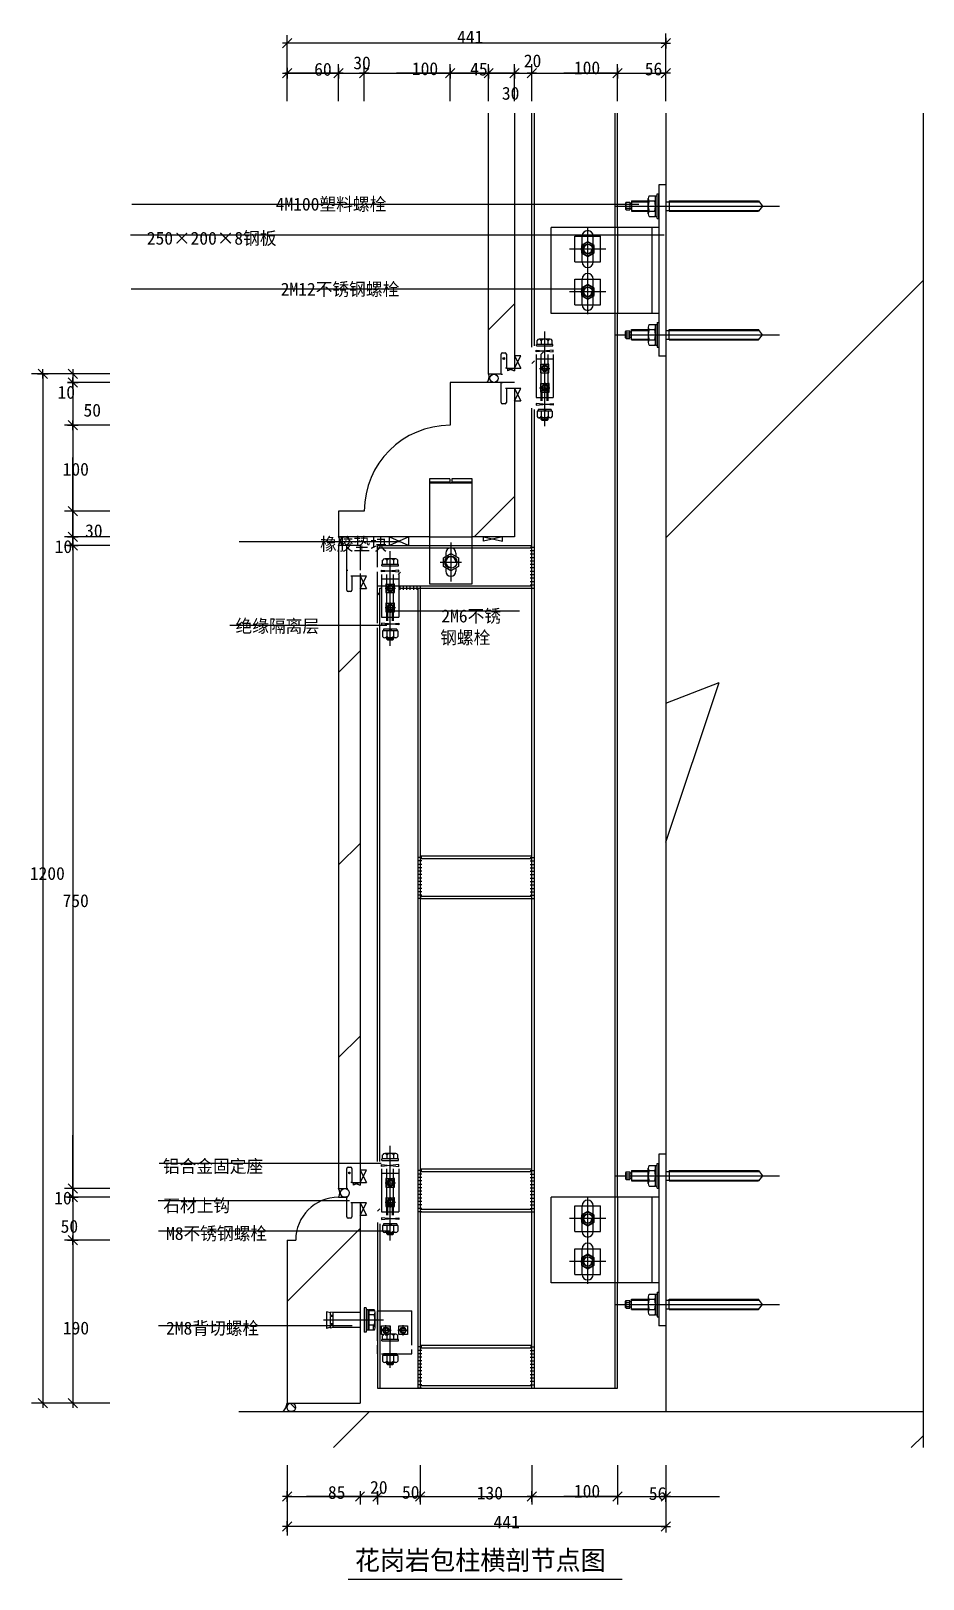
# Model space of a CAD drawing. Header units: metres. Extents: x 4268 to 4393, y 2756 to 2973.
import ezdxf

# ---------------------------------------------------------------- set-up
doc = ezdxf.new("R2010")
doc.units = ezdxf.units.M
for name, color, linetype in [('ASHADE', 1, 'Continuous'), ('PUB_TEXT', 7, 'Continuous'), ('图层1', 252, 'Continuous'), ('外形', 3, 'Continuous'), ('文字标注1', 4, 'Continuous'), ('轴线', 6, 'Continuous')]:
    doc.layers.add(name, color=color, linetype=linetype)

msp = doc.modelspace()

# ---------------------------------------------------------------- texts
at = {"char_height": 1.8, "attachment_point": 1}
for s, insert in [('441', (4327.75, 2973.1)), ('30', (4313.23, 2969.49)), ('\\A1;20', (4337.09, 2969.77)), ('60', (4307.76, 2968.59)), ('\\A1;100', (4321.43, 2968.67)), ('45', (4329.58, 2968.62)), ('\\A1;100', (4344.1, 2968.8)), ('\\A1;56', (4354.01, 2968.64)), ('30', (4334.02, 2965.23)), ('10', (4271.85, 2923.4)), ('\\A1;50', (4275.48, 2920.89)), ('\\A1;100', (4272.56, 2912.63)), ('30', (4275.7, 2904.03)), ('10', (4271.45, 2901.81)), ('1200', (4267.97, 2856.08)), ('750', (4272.55, 2852.27)), ('10', (4271.38, 2810.67)), ('\\A1;50', (4272.28, 2806.71)), ('190', (4272.59, 2792.48)), ('\\A1;20', (4315.58, 2770.19)), ('\\A1;85', (4309.68, 2769.48)), ('\\A1;50', (4320.04, 2769.5)), ('\\A1;130', (4330.51, 2769.4)), ('\\A1;100', (4344.1, 2769.66)), ('\\A1;56', (4354.58, 2769.33)), ('441', (4332.86, 2765.34))]:
    msp.add_mtext(s, dxfattribs=dict(at, insert=insert))
at = {"layer": 'ASHADE', "char_height": 1.8, "attachment_point": 1}
for s, insert in [('4M100塑料螺栓', (4302.37, 2949.72)), ('250×200×8钢板', (4284.34, 2944.95)), ('2M12不锈钢螺栓', (4303.07, 2937.82)), ('橡胶垫块', (4308.58, 2902.16)), ('2M6不锈', (4325.55, 2892.1)), ('绝缘隔离层', (4296.75, 2890.69)), ('钢螺栓', (4325.39, 2889.07)), ('铝合金固定座', (4286.59, 2815.11)), ('石材上钩', (4286.64, 2809.62)), ('M8不锈钢螺栓', (4287.03, 2805.71)), ('2M8背切螺栓', (4287.03, 2792.46))]:
    msp.add_mtext(s, dxfattribs=dict(at, insert=insert))
at = {"layer": 'PUB_TEXT'}
msp.add_text('花岗岩包柱横剖节点图', height=2.7, dxfattribs=at).set_placement((4313.45, 2757.74))

# ---------------------------------------------------------------- blocks, each defined once
blk = doc.blocks.new('_ArchTick')
for p, q in [((-0.51, 0), (0.51, 0)), ((0, 0.57), (0, -0.57))]:
    blk.add_line(p, q)
at = {"color": 0, "linetype": 'ByBlock'}
blk.add_lwpolyline([(-0.5, -0.5), (0.5, 0.5)], dxfattribs=at)

# ---------------------------------------------------------------- hatches: boundary and pattern name
at = {"layer": 'ASHADE'}
h = msp.add_hatch(dxfattribs=at)
h.set_pattern_fill('SOLID')
h.paths.add_polyline_path([(4334.17, 2927.22, 1), (4334.41, 2927.22, 1)])
h = msp.add_hatch(dxfattribs=at)
h.set_pattern_fill('SOLID')
h.paths.add_polyline_path([(4312.56, 2813.28, 1), (4312.8, 2813.28, 1)])
at = {"layer": '图层1'}
h = msp.add_hatch(dxfattribs=at)
h.set_pattern_fill('ANSI33', scale=6)
h.paths.add_polyline_path([(4335.79, 2961.55), (4332.17, 2961.55), (4332.17, 2925.02), (4333.93, 2925.02), (4333.93, 2927.84, -0.41), (4334.11, 2928.02), (4334.47, 2928.02, -0.41), (4334.65, 2927.84), (4334.65, 2925.86), (4335.79, 2925.86)])
h = msp.add_hatch(dxfattribs=at)
h.set_pattern_fill('ANSI31', scale=36)
h.paths.add_polyline_path([(4356.95, 2813.48), (4357.43, 2813.48), (4357.43, 2813.6), (4369.91, 2813.6), (4370.51, 2812.88), (4369.91, 2812.16), (4357.43, 2812.16), (4357.43, 2812.28), (4356.95, 2812.28), (4356.95, 2795.48), (4357.43, 2795.48), (4357.43, 2795.6), (4369.91, 2795.6), (4370.51, 2794.88), (4369.91, 2794.16), (4357.43, 2794.16), (4357.43, 2794.28), (4356.95, 2794.28), (4356.95, 2779.88), (4392.95, 2779.88), (4392.95, 2961.55), (4356.95, 2961.55), (4356.95, 2949.14), (4357.43, 2949.14), (4357.43, 2949.26), (4369.91, 2949.26), (4370.51, 2948.54), (4369.91, 2947.82), (4357.43, 2947.82), (4357.43, 2947.94), (4356.95, 2947.94), (4356.95, 2931.14), (4357.43, 2931.14), (4357.43, 2931.26), (4369.91, 2931.26), (4370.51, 2930.54), (4369.91, 2929.82), (4357.43, 2929.82), (4357.43, 2929.94), (4356.95, 2929.94)])
h = msp.add_hatch(dxfattribs=at)
h.set_pattern_fill('AR-CONC', scale=1.8)
h.paths.add_polyline_path([(4392.95, 2961.55), (4356.95, 2961.55), (4356.95, 2949.14), (4357.43, 2949.14), (4357.43, 2949.26), (4369.91, 2949.26), (4370.51, 2948.54), (4369.91, 2947.82), (4357.43, 2947.82), (4357.43, 2947.94), (4356.95, 2947.94), (4356.95, 2931.14), (4357.43, 2931.14), (4357.43, 2931.26), (4369.91, 2931.26), (4370.51, 2930.54), (4369.91, 2929.82), (4357.43, 2929.82), (4357.43, 2929.94), (4356.95, 2929.94), (4356.95, 2813.48), (4357.43, 2813.48), (4357.43, 2813.6), (4369.91, 2813.6), (4370.51, 2812.88), (4369.91, 2812.16), (4357.43, 2812.16), (4357.43, 2812.28), (4356.95, 2812.28), (4356.95, 2795.48), (4357.43, 2795.48), (4357.43, 2795.6), (4369.91, 2795.6), (4370.51, 2794.88), (4369.91, 2794.16), (4357.43, 2794.16), (4357.43, 2794.28), (4356.95, 2794.28), (4356.95, 2779.88), (4392.95, 2779.88)])
h = msp.add_hatch(dxfattribs=at)
h.set_pattern_fill('AR-SAND', scale=0.12)
h.paths.add_polyline_path([(4334.11, 2928.02, 0.41), (4333.93, 2927.84), (4333.93, 2925.86), (4334.03, 2925.86), (4334.03, 2927.26, -0.6), (4334.18, 2927.54), (4334.36, 2927.54, -0.6), (4334.51, 2927.26), (4334.51, 2925.86), (4334.65, 2925.86), (4334.65, 2927.84, 0.41), (4334.47, 2928.02)])
h = msp.add_hatch(dxfattribs=at)
h.set_pattern_fill('ANSI31', scale=2.4)
h.paths.add_polyline_path([(4341.21, 2927.78, -0.41), (4341.45, 2927.54), (4341.45, 2926.94), (4341.81, 2926.94), (4341.81, 2927.54, 0.41), (4341.21, 2928.14), (4340.01, 2928.14), (4340.01, 2927.78)])
h.paths.add_polyline_path([(4338.81, 2928.14, 0.41), (4338.21, 2927.54), (4338.21, 2921.54, 0.41), (4338.81, 2920.94), (4340.01, 2920.94), (4340.01, 2921.3), (4338.81, 2921.3, -0.41), (4338.57, 2921.54), (4338.57, 2927.54, -0.41), (4338.81, 2927.78), (4340.01, 2927.78), (4340.01, 2928.14)])
h.paths.add_polyline_path([(4341.21, 2920.94, 0.41), (4341.81, 2921.54), (4341.81, 2922.14), (4341.45, 2922.14), (4341.45, 2921.54, -0.41), (4341.21, 2921.3), (4340.01, 2921.3), (4340.01, 2920.94)])
h = msp.add_hatch(dxfattribs=at)
h.set_pattern_fill('AR-SAND', scale=0.12)
h.paths.add_polyline_path([(4331.87, 2923.88), (4332.92, 2923.88, -0.41), (4332.35, 2924.45, -0.41), (4332.92, 2925.02), (4332.17, 2925.02, -0.33)])
h = msp.add_hatch(dxfattribs=at)
h.set_pattern_fill('ANSI37', scale=3)
h.paths.add_polyline_path([(4332.35, 2924.45, 1), (4333.49, 2924.45, 1)])
h = msp.add_hatch(dxfattribs=at)
h.set_pattern_fill('ANSI33', scale=6)
h.paths.add_polyline_path([(4326.77, 2917.88, 0.41), (4314.77, 2905.88), (4311.17, 2905.88), (4311.17, 2902.28), (4323.88, 2902.28), (4323.88, 2910.38), (4326.76, 2910.38), (4326.76, 2909.9, 1), (4327, 2909.9), (4327, 2910.38), (4329.88, 2910.38), (4329.88, 2902.28), (4335.79, 2902.28), (4335.79, 2923.04), (4334.65, 2923.04), (4334.65, 2921.06, -0.41), (4334.47, 2920.88), (4334.11, 2920.88, -0.41), (4333.93, 2921.06), (4333.93, 2923.88), (4326.77, 2923.88)])
h = msp.add_hatch(dxfattribs=at)
h.set_pattern_fill('AR-SAND', scale=0.12)
h.paths.add_polyline_path([(4334.03, 2923.82, -0.41), (4334.09, 2923.88), (4333.93, 2923.88), (4333.93, 2921.06, 0.41), (4334.11, 2920.88), (4334.47, 2920.88, 0.41), (4334.65, 2921.06), (4334.65, 2923.04), (4334.51, 2923.04), (4334.51, 2921.64, -0.6), (4334.36, 2921.36), (4334.18, 2921.36, -0.6), (4334.03, 2921.64)])
h = msp.add_hatch(dxfattribs=at)
h.set_pattern_fill('ANSI31', scale=3.6)
h.paths.add_polyline_path([(4330.59, 2901.68, 0.41), (4330.39, 2901.48), (4330.39, 2901.08), (4336.39, 2901.08), (4336.39, 2907.08), (4335.99, 2907.08, 0.41), (4335.79, 2906.88), (4335.79, 2902.34, -0.41), (4335.13, 2901.68)])
h = msp.add_hatch(dxfattribs=at)
h.set_pattern_fill('AR-SAND', scale=0.12)
h.paths.add_polyline_path([(4311.17, 2902.28, -0.32), (4311.17, 2901.08), (4311.96, 2901.08, -0.37), (4311.45, 2901.68, -0.37), (4311.96, 2902.28)])
h = msp.add_hatch(dxfattribs=at)
h.set_pattern_fill('ANSI33', scale=6)
h.paths.add_polyline_path([(4311.17, 2811.08), (4312.31, 2811.08), (4312.31, 2813.9, -0.41), (4312.49, 2814.08), (4312.85, 2814.08, -0.41), (4313.03, 2813.9), (4313.03, 2811.92), (4314.17, 2811.92), (4314.17, 2896.78), (4313.03, 2896.78), (4313.03, 2894.8, -0.41), (4312.85, 2894.62), (4312.49, 2894.62, -0.41), (4312.31, 2894.8), (4312.31, 2901.08), (4311.17, 2901.08)])
h = msp.add_hatch(dxfattribs=at)
h.set_pattern_fill('ANSI37', scale=3.2)
h.paths.add_polyline_path([(4311.45, 2901.68, 1), (4312.66, 2901.68, 1)])
h = msp.add_hatch(dxfattribs=at)
h.set_pattern_fill('AR-SAND', scale=0.12)
h.paths.add_polyline_path([(4312.42, 2897.56, -0.41), (4312.48, 2897.62), (4312.31, 2897.62), (4312.31, 2894.8, 0.41), (4312.49, 2894.62), (4312.85, 2894.62, 0.41), (4313.03, 2894.8), (4313.03, 2896.78), (4312.9, 2896.78), (4312.9, 2895.38, -0.6), (4312.75, 2895.1), (4312.57, 2895.1, -0.6), (4312.42, 2895.38)])
h = msp.add_hatch(dxfattribs=at)
h.set_pattern_fill('ANSI31', scale=2.4)
h.paths.add_polyline_path([(4319.6, 2897.02, -0.41), (4319.84, 2896.78), (4319.84, 2896.18), (4320.2, 2896.18), (4320.2, 2896.78, 0.41), (4319.6, 2897.38), (4318.4, 2897.38), (4318.4, 2897.02)])
h.paths.add_polyline_path([(4317.2, 2897.38, 0.41), (4316.6, 2896.78), (4316.6, 2890.78, 0.41), (4317.2, 2890.18), (4318.4, 2890.18), (4318.4, 2890.54), (4317.2, 2890.54, -0.41), (4316.96, 2890.78), (4316.96, 2896.78, -0.41), (4317.2, 2897.02), (4318.4, 2897.02), (4318.4, 2897.38)])
h.paths.add_polyline_path([(4319.6, 2890.18, 0.41), (4320.2, 2890.78), (4320.2, 2891.38), (4319.84, 2891.38), (4319.84, 2890.78, -0.41), (4319.6, 2890.54), (4318.4, 2890.54), (4318.4, 2890.18)])
h = msp.add_hatch(dxfattribs=at)
h.set_pattern_fill('AR-SAND', scale=0.12)
h.paths.add_polyline_path([(4312.49, 2814.08, 0.41), (4312.31, 2813.9), (4312.31, 2811.92), (4312.42, 2811.92), (4312.42, 2813.32, -0.6), (4312.57, 2813.6), (4312.75, 2813.6, -0.6), (4312.9, 2813.32), (4312.9, 2811.92), (4313.03, 2811.92), (4313.03, 2813.9, 0.41), (4312.85, 2814.08)])
h = msp.add_hatch(dxfattribs=at)
h.set_pattern_fill('ANSI31', scale=2.4)
h.paths.add_polyline_path([(4319.6, 2813.84, -0.41), (4319.84, 2813.6), (4319.84, 2813), (4320.2, 2813), (4320.2, 2813.6, 0.41), (4319.6, 2814.2), (4318.4, 2814.2), (4318.4, 2813.84)])
h.paths.add_polyline_path([(4317.2, 2814.2, 0.41), (4316.6, 2813.6), (4316.6, 2807.6, 0.41), (4317.2, 2807), (4318.4, 2807), (4318.4, 2807.36), (4317.2, 2807.36, -0.41), (4316.96, 2807.6), (4316.96, 2813.6, -0.41), (4317.2, 2813.84), (4318.4, 2813.84), (4318.4, 2814.2)])
h.paths.add_polyline_path([(4319.6, 2807, 0.41), (4320.2, 2807.6), (4320.2, 2808.2), (4319.84, 2808.2), (4319.84, 2807.6, -0.41), (4319.6, 2807.36), (4318.4, 2807.36), (4318.4, 2807)])
h = msp.add_hatch(dxfattribs=at)
h.set_pattern_fill('ANSI33', scale=6)
h.paths.add_polyline_path([(4314.17, 2809.1), (4313.03, 2809.1), (4313.03, 2807.12, -0.41), (4312.85, 2806.94), (4312.49, 2806.94, -0.41), (4312.31, 2807.12), (4312.31, 2809.88), (4311.17, 2809.88, 0.41), (4305.17, 2803.88), (4303.97, 2803.88), (4303.97, 2781.08), (4314.17, 2781.08), (4314.17, 2791.67), (4310.35, 2791.67), (4310.02, 2791.57), (4310.02, 2791.7), (4309.46, 2791.53), (4309.46, 2793.86), (4310.02, 2793.69), (4310.02, 2793.82), (4310.35, 2793.73), (4314.17, 2793.73), (4314.17, 2795.17)])
h = msp.add_hatch(dxfattribs=at)
h.set_pattern_fill('AR-SAND', scale=0.12)
h.paths.add_polyline_path([(4311.96, 2811.08), (4311.17, 2811.08, -0.32), (4311.17, 2809.88), (4311.96, 2809.88, -0.37), (4311.45, 2810.48, -0.37)])
h = msp.add_hatch(dxfattribs=at)
h.set_pattern_fill('ANSI37', scale=3.2)
h.paths.add_polyline_path([(4311.45, 2810.48, 1), (4312.66, 2810.48, 1)])
h = msp.add_hatch(dxfattribs=at)
h.set_pattern_fill('AR-SAND', scale=0.12)
h.paths.add_polyline_path([(4312.42, 2809.88, -0.41), (4312.48, 2809.94), (4312.31, 2809.94), (4312.31, 2807.12, 0.41), (4312.49, 2806.94), (4312.85, 2806.94, 0.41), (4313.03, 2807.12), (4313.03, 2809.1), (4312.9, 2809.1), (4312.9, 2807.7, -0.6), (4312.75, 2807.42), (4312.57, 2807.42, -0.6), (4312.42, 2807.7)])
h = msp.add_hatch(dxfattribs=at)
h.set_pattern_fill('ANSI31', scale=3.6)
h.paths.add_polyline_path([(4322.4, 2788.57, 0.41), (4322.6, 2788.77), (4322.6, 2789.17), (4316.6, 2789.17), (4316.6, 2783.17), (4317, 2783.17, 0.41), (4317.2, 2783.37), (4317.2, 2787.91, -0.41), (4317.86, 2788.57)])
h = msp.add_hatch(dxfattribs=at)
h.set_pattern_fill('AR-SAND', scale=0.12)
h.paths.add_polyline_path([(4303.96, 2780.48, -0.41), (4304.56, 2781.08), (4303.97, 2781.08, -0.14), (4303.4, 2779.88), (4304.56, 2779.88, -0.41)])
h = msp.add_hatch(dxfattribs=at)
h.set_pattern_fill('ANSI37', scale=3)
h.paths.add_polyline_path([(4305.16, 2780.48, 1), (4303.96, 2780.48, 1)])
h = msp.add_hatch(dxfattribs=at)
h.set_pattern_fill('ANSI31', scale=18)
h.paths.add_polyline_path([(4392.95, 2779.88), (4297.22, 2779.88), (4297.22, 2774.84), (4392.95, 2774.84)])

# ---------------------------------------------------------------- linework, layer by layer
for p, q in [((4303.97, 2963.24), (4303.97, 2972.47)), ((4303.97, 2963.24), (4303.97, 2972.47)), ((4356.95, 2963.24), (4356.95, 2972.7)), ((4356.95, 2963.24), (4356.95, 2972.7)), ((4356.95, 2971.35), (4303.97, 2971.35)), ((4311.17, 2963.24), (4311.17, 2968.42)), ((4311.17, 2963.24), (4311.17, 2968.42)), ((4314.77, 2963.24), (4314.77, 2968.42)), ((4314.77, 2963.24), (4314.77, 2968.42)), ((4326.77, 2963.24), (4326.77, 2968.42)), ((4326.77, 2963.24), (4326.77, 2968.42)), ((4332.17, 2963.24), (4332.17, 2968.42)), ((4332.17, 2963.24), (4332.17, 2968.42)), ((4335.79, 2963.24), (4335.79, 2968.42)), ((4335.79, 2963.24), (4335.79, 2968.42)), ((4338.21, 2963.24), (4338.21, 2968.42)), ((4338.21, 2963.24), (4338.21, 2968.42)), ((4350.21, 2963.24), (4350.21, 2968.42)), ((4350.21, 2963.24), (4350.21, 2968.42)), ((4311.17, 2967.15), (4303.67, 2967.15)), ((4303.97, 2967.15), (4311.17, 2967.15)), ((4303.97, 2967.15), (4311.17, 2967.15)), ((4311.17, 2967.15), (4318.67, 2967.15)), ((4311.17, 2967.15), (4314.77, 2967.15)), ((4311.17, 2967.15), (4314.77, 2967.15)), ((4314.77, 2967.15), (4326.77, 2967.15)), ((4314.77, 2967.15), (4322.27, 2967.15)), ((4326.77, 2967.15), (4319.27, 2967.15)), ((4332.17, 2967.15), (4324.67, 2967.15)), ((4326.77, 2967.15), (4332.17, 2967.15)), ((4326.77, 2967.15), (4332.17, 2967.15)), ((4335.79, 2967.15), (4328.29, 2967.15)), ((4332.17, 2967.15), (4339.67, 2967.15)), ((4332.17, 2967.15), (4335.79, 2967.15)), ((4332.17, 2967.15), (4335.79, 2967.15)), ((4335.79, 2967.15), (4343.29, 2967.15)), ((4335.79, 2967.15), (4338.21, 2967.15)), ((4338.21, 2967.15), (4350.21, 2967.15)), ((4338.21, 2967.15), (4345.71, 2967.15)), ((4350.21, 2967.15), (4342.71, 2967.15)), ((4350.21, 2967.15), (4356.95, 2967.15)), ((4350.21, 2967.15), (4356.95, 2967.15)), ((4354.61, 2949.98), (4355.41, 2949.98)), ((4355.51, 2949.98), (4355.75, 2949.98)), ((4355.51, 2947.1), (4355.51, 2949.98)), ((4355.75, 2950.25), (4355.99, 2950.25)), ((4355.75, 2946.82), (4355.75, 2950.25)), ((4355.99, 2946.82), (4355.99, 2950.25)), ((4351.43, 2949.08), (4351.31, 2948.96)), ((4351.31, 2948.96), (4351.31, 2948.12)), ((4351.31, 2948.12), (4351.43, 2948)), ((4351.43, 2949.08), (4351.91, 2949.08)), ((4351.43, 2948.81), (4351.91, 2948.81)), ((4351.43, 2948.27), (4351.91, 2948.27)), ((4351.43, 2948), (4351.91, 2948)), ((4351.91, 2949.08), (4351.91, 2948)), ((4352.15, 2948.9), (4351.91, 2948.9)), ((4352.15, 2948.18), (4351.91, 2948.18)), ((4352.15, 2949.26), (4354.51, 2949.26)), ((4352.15, 2949.26), (4352.15, 2947.82)), ((4352.15, 2949.14), (4354.51, 2949.14)), ((4352.15, 2947.94), (4354.51, 2947.94)), ((4352.15, 2947.82), (4354.51, 2947.82)), ((4354.51, 2947.46), (4354.51, 2949.62)), ((4354.61, 2949.26), (4355.41, 2949.26)), ((4354.61, 2947.82), (4355.41, 2947.82)), ((4356.95, 2949.14), (4370.01, 2949.14)), ((4356.95, 2947.94), (4370.01, 2947.94)), ((4357.43, 2949.26), (4369.91, 2949.26)), ((4357.43, 2949.26), (4357.43, 2947.82)), ((4357.43, 2947.82), (4369.91, 2947.82)), ((4369.91, 2949.26), (4370.51, 2948.54)), ((4370.51, 2948.54), (4369.91, 2947.82)), ((4354.61, 2947.1), (4355.41, 2947.1)), ((4355.51, 2947.1), (4355.75, 2947.1)), ((4355.75, 2946.82), (4355.99, 2946.82)), ((4351.31, 2930.96), (4351.43, 2931.08)), ((4351.31, 2930.12), (4351.31, 2930.96)), ((4351.43, 2931.08), (4351.91, 2931.08)), ((4351.43, 2930.81), (4351.91, 2930.81)), ((4351.91, 2930), (4351.91, 2931.08)), ((4352.15, 2930.9), (4351.91, 2930.9)), ((4352.15, 2931.26), (4354.51, 2931.26)), ((4352.15, 2929.82), (4352.15, 2931.26)), ((4352.15, 2931.14), (4354.51, 2931.14)), ((4354.51, 2931.62), (4354.51, 2929.46)), ((4354.61, 2931.98), (4355.41, 2931.98)), ((4354.61, 2931.26), (4355.41, 2931.26)), ((4355.51, 2931.98), (4355.51, 2929.1)), ((4355.51, 2931.98), (4355.75, 2931.98)), ((4355.75, 2932.25), (4355.75, 2928.82)), ((4355.75, 2932.25), (4355.99, 2932.25)), ((4355.99, 2932.25), (4355.99, 2928.82)), ((4356.95, 2931.14), (4370.01, 2931.14)), ((4357.43, 2931.26), (4369.91, 2931.26)), ((4357.43, 2929.82), (4357.43, 2931.26)), ((4370.51, 2930.54), (4369.91, 2931.26)), ((4369.91, 2929.82), (4370.51, 2930.54)), ((4341.21, 2928.38), (4338.81, 2928.14)), ((4338.81, 2928.38), (4341.21, 2928.14)), ((4338.81, 2928.14), (4338.81, 2928.38)), ((4338.86, 2928.98), (4338.86, 2929.17)), ((4338.86, 2928.98), (4341.16, 2928.98)), ((4338.95, 2929.17), (4338.95, 2929.75)), ((4340.78, 2929.94), (4339.24, 2929.94)), ((4341.07, 2929.17), (4341.07, 2929.75)), ((4341.21, 2928.14), (4341.21, 2928.38)), ((4351.43, 2930), (4351.31, 2930.12)), ((4351.43, 2930.27), (4351.91, 2930.27)), ((4351.43, 2930), (4351.91, 2930)), ((4352.15, 2930.18), (4351.91, 2930.18)), ((4352.15, 2929.94), (4354.51, 2929.94)), ((4352.15, 2929.82), (4354.51, 2929.82)), ((4354.61, 2929.82), (4355.41, 2929.82)), ((4354.61, 2929.1), (4355.41, 2929.1)), ((4355.51, 2929.1), (4355.75, 2929.1)), ((4355.75, 2928.82), (4355.99, 2928.82)), ((4356.95, 2929.94), (4370.01, 2929.94)), ((4357.43, 2929.82), (4369.91, 2929.82)), ((4336.67, 2927.6), (4335.79, 2927.6)), ((4335.79, 2925.86), (4336.67, 2927.6)), ((4335.79, 2927.6), (4336.67, 2925.86)), ((4338.81, 2927.78), (4338.81, 2921.78)), ((4338.81, 2927.18), (4339.53, 2927.18)), ((4339.53, 2921.3), (4339.53, 2927.78)), ((4340.49, 2921.3), (4340.49, 2927.78)), ((4340.49, 2927.18), (4341.21, 2927.18)), ((4341.21, 2927.78), (4341.21, 2921.78)), ((4279.18, 2925.08), (4268.19, 2925.08)), ((4279.18, 2925.08), (4268.19, 2925.08)), ((4269.79, 2925.08), (4269.79, 2781.08)), ((4273.99, 2925.08), (4273.99, 2923.88)), ((4334.65, 2925.86), (4334.51, 2925.86)), ((4334.81, 2925.86), (4334.81, 2925.5)), ((4335.79, 2925.86), (4334.81, 2925.5)), ((4334.81, 2925.86), (4335.79, 2925.5)), ((4335.79, 2925.86), (4336.67, 2925.86)), ((4335.79, 2925.86), (4335.79, 2925.5)), ((4279.18, 2923.88), (4273.34, 2923.88)), ((4279.18, 2923.88), (4273.34, 2923.88)), ((4273.99, 2923.88), (4273.99, 2917.88)), ((4273.99, 2923.88), (4273.99, 2917.88)), ((4273.99, 2923.88), (4273.99, 2916.38)), ((4335.79, 2921.3), (4336.67, 2923.04)), ((4335.79, 2923.04), (4336.67, 2921.3)), ((4336.67, 2923.04), (4335.79, 2923.04)), ((4338.81, 2921.78), (4339.53, 2921.78)), ((4339.53, 2922.77), (4340.49, 2922.77)), ((4339.67, 2921.3), (4339.67, 2922.77)), ((4340.34, 2921.3), (4340.34, 2922.77)), ((4340.49, 2921.78), (4341.21, 2921.78)), ((4335.79, 2921.3), (4336.67, 2921.3)), ((4338.81, 2920.7), (4341.21, 2920.94)), ((4341.21, 2920.7), (4338.81, 2920.94)), ((4338.81, 2920.94), (4338.81, 2920.7)), ((4341.06, 2919.86), (4338.95, 2919.86)), ((4338.95, 2919.86), (4338.95, 2919.09)), ((4340.93, 2920.1), (4339.08, 2920.1)), ((4339.08, 2920.1), (4339.08, 2919.86)), ((4340.93, 2919.86), (4339.08, 2919.86)), ((4339.53, 2919.86), (4339.53, 2919.09)), ((4340.01, 2920.1), (4339.84, 2919.86)), ((4340.18, 2920.1), (4340.01, 2919.86)), ((4340.49, 2919.86), (4340.49, 2919.09)), ((4340.93, 2920.1), (4340.93, 2919.86)), ((4341.06, 2919.86), (4341.06, 2919.09)), ((4341.21, 2920.94), (4341.21, 2920.7)), ((4279.18, 2917.88), (4272.83, 2917.88)), ((4279.18, 2917.88), (4272.83, 2917.88)), ((4273.99, 2917.88), (4273.99, 2910.38)), ((4273.99, 2917.88), (4273.99, 2905.88)), ((4340.78, 2918.9), (4339.24, 2918.9)), ((4339.53, 2918.71), (4339.53, 2918.9)), ((4339.53, 2918.71), (4339.67, 2918.56)), ((4340.49, 2918.71), (4339.53, 2918.71)), ((4339.67, 2918.71), (4339.67, 2918.9)), ((4340.34, 2918.56), (4339.67, 2918.56)), ((4340.34, 2918.71), (4340.34, 2918.9)), ((4340.34, 2918.56), (4340.49, 2918.71)), ((4340.49, 2918.71), (4340.49, 2918.9)), ((4273.99, 2905.88), (4273.99, 2913.38)), ((4273.99, 2902.28), (4273.99, 2909.78)), ((4279.18, 2905.88), (4272.83, 2905.88)), ((4279.18, 2905.88), (4272.83, 2905.88)), ((4273.99, 2905.88), (4273.99, 2902.28)), ((4273.99, 2905.88), (4273.99, 2902.28)), ((4279.18, 2902.28), (4272.83, 2902.28)), ((4279.18, 2902.28), (4272.83, 2902.28)), ((4279.18, 2901.08), (4272.83, 2901.08)), ((4279.18, 2901.08), (4272.83, 2901.08)), ((4273.99, 2902.28), (4273.99, 2901.08)), ((4273.99, 2902.28), (4273.99, 2894.78)), ((4273.99, 2901.08), (4273.99, 2811.08)), ((4273.99, 2901.08), (4273.99, 2893.58)), ((4320.98, 2902.28), (4318.29, 2901.08)), ((4318.29, 2902.28), (4320.98, 2901.08)), ((4318.29, 2901.08), (4318.29, 2902.28)), ((4320.98, 2901.08), (4320.98, 2902.28)), ((4331.44, 2902.28), (4334.13, 2901.68)), ((4334.13, 2902.28), (4331.44, 2901.68)), ((4331.44, 2901.68), (4331.44, 2902.28)), ((4334.13, 2901.68), (4334.13, 2902.28)), ((4317.24, 2898.22), (4317.24, 2898.41)), ((4317.24, 2898.22), (4319.55, 2898.22)), ((4317.34, 2898.41), (4317.34, 2898.99)), ((4319.16, 2899.18), (4317.63, 2899.18)), ((4319.45, 2898.41), (4319.45, 2898.99)), ((4315.06, 2896.78), (4314.17, 2896.78)), ((4314.17, 2896.78), (4315.06, 2895.04)), ((4314.17, 2895.04), (4315.06, 2896.78)), ((4317.2, 2897.62), (4319.6, 2897.38)), ((4319.6, 2897.62), (4317.2, 2897.38)), ((4317.2, 2897.38), (4317.2, 2897.62)), ((4317.2, 2897.02), (4317.2, 2891.02)), ((4317.2, 2896.42), (4317.91, 2896.42)), ((4317.91, 2890.54), (4317.91, 2897.02)), ((4318.87, 2890.54), (4318.87, 2897.02)), ((4318.87, 2896.42), (4319.6, 2896.42)), ((4319.6, 2897.38), (4319.6, 2897.62)), ((4319.6, 2897.02), (4319.6, 2891.02)), ((4314.17, 2895.04), (4315.06, 2895.04)), ((4317.91, 2892.01), (4318.87, 2892.01)), ((4318.06, 2890.54), (4318.06, 2892.01)), ((4318.73, 2890.54), (4318.73, 2892.01)), ((4317.2, 2891.02), (4317.91, 2891.02)), ((4319.6, 2889.94), (4317.2, 2890.18)), ((4317.2, 2889.94), (4319.6, 2890.18)), ((4317.2, 2890.18), (4317.2, 2889.94)), ((4319.32, 2889.34), (4317.47, 2889.34)), ((4317.47, 2889.34), (4317.47, 2889.1)), ((4318.4, 2889.34), (4318.23, 2889.1)), ((4318.57, 2889.34), (4318.39, 2889.1)), ((4318.87, 2891.02), (4319.6, 2891.02)), ((4319.32, 2889.34), (4319.32, 2889.1)), ((4319.6, 2890.18), (4319.6, 2889.94)), ((4319.45, 2889.1), (4317.34, 2889.1)), ((4317.34, 2889.1), (4317.34, 2888.33)), ((4319.32, 2889.1), (4317.47, 2889.1)), ((4319.16, 2888.14), (4317.63, 2888.14)), ((4317.91, 2889.1), (4317.91, 2888.33)), ((4317.91, 2887.95), (4317.91, 2888.14)), ((4318.87, 2887.95), (4317.91, 2887.95)), ((4317.91, 2887.95), (4318.06, 2887.81)), ((4318.06, 2887.95), (4318.06, 2888.14)), ((4318.73, 2887.81), (4318.06, 2887.81)), ((4318.73, 2887.95), (4318.73, 2888.14)), ((4318.73, 2887.81), (4318.87, 2887.95)), ((4318.87, 2889.1), (4318.87, 2888.33)), ((4318.87, 2887.95), (4318.87, 2888.14)), ((4319.45, 2889.1), (4319.45, 2888.33)), ((4273.99, 2811.08), (4273.99, 2818.58)), ((4273.99, 2809.88), (4273.99, 2817.38)), ((4317.34, 2815.23), (4317.34, 2815.81)), ((4319.16, 2816), (4317.63, 2816)), ((4319.45, 2815.23), (4319.45, 2815.81)), ((4315.06, 2813.66), (4314.17, 2813.66)), ((4314.17, 2813.66), (4315.06, 2811.92)), ((4314.17, 2811.92), (4315.06, 2813.66)), ((4317.2, 2814.44), (4319.6, 2814.2)), ((4319.6, 2814.44), (4317.2, 2814.2)), ((4317.2, 2814.2), (4317.2, 2814.44)), ((4317.2, 2813.84), (4317.2, 2807.84)), ((4317.24, 2815.04), (4317.24, 2815.23)), ((4317.24, 2815.04), (4319.55, 2815.04)), ((4317.91, 2807.36), (4317.91, 2813.84)), ((4318.87, 2807.36), (4318.87, 2813.84)), ((4319.6, 2814.2), (4319.6, 2814.44)), ((4319.6, 2813.84), (4319.6, 2807.84)), ((4352.15, 2813.6), (4354.51, 2813.6)), ((4352.15, 2813.6), (4352.15, 2812.16)), ((4354.51, 2811.8), (4354.51, 2813.96)), ((4354.61, 2814.32), (4355.41, 2814.32)), ((4354.61, 2813.6), (4355.41, 2813.6)), ((4355.51, 2811.44), (4355.51, 2814.32)), ((4355.51, 2814.32), (4355.75, 2814.32)), ((4355.75, 2811.16), (4355.75, 2814.6)), ((4355.75, 2814.6), (4355.99, 2814.6)), ((4355.99, 2811.16), (4355.99, 2814.6)), ((4357.43, 2813.6), (4369.91, 2813.6)), ((4357.43, 2813.6), (4357.43, 2812.16)), ((4369.91, 2813.6), (4370.51, 2812.88)), ((4313.03, 2811.92), (4312.9, 2811.92)), ((4314.17, 2811.92), (4313.2, 2811.56)), ((4313.2, 2811.92), (4314.17, 2811.56)), ((4313.2, 2811.92), (4313.2, 2811.56)), ((4314.17, 2811.92), (4314.17, 2811.56)), ((4314.17, 2811.92), (4315.06, 2811.92)), ((4317.2, 2813.24), (4317.91, 2813.24)), ((4318.87, 2813.24), (4319.6, 2813.24)), ((4351.43, 2813.42), (4351.31, 2813.3)), ((4351.31, 2813.3), (4351.31, 2812.46)), ((4351.31, 2812.46), (4351.43, 2812.34)), ((4351.43, 2813.42), (4351.91, 2813.42)), ((4351.43, 2813.15), (4351.91, 2813.15)), ((4351.43, 2812.61), (4351.91, 2812.61)), ((4351.43, 2812.34), (4351.91, 2812.34)), ((4351.91, 2813.42), (4351.91, 2812.34)), ((4352.15, 2813.24), (4351.91, 2813.24)), ((4352.15, 2812.52), (4351.91, 2812.52)), ((4352.15, 2813.48), (4354.51, 2813.48)), ((4352.15, 2812.28), (4354.51, 2812.28)), ((4352.15, 2812.16), (4354.51, 2812.16)), ((4354.61, 2812.16), (4355.41, 2812.16)), ((4354.61, 2811.44), (4355.41, 2811.44)), ((4355.51, 2811.44), (4355.75, 2811.44)), ((4356.95, 2813.48), (4370.01, 2813.48)), ((4356.95, 2812.28), (4370.01, 2812.28)), ((4357.43, 2812.16), (4369.91, 2812.16)), ((4370.51, 2812.88), (4369.91, 2812.16)), ((4279.18, 2811.08), (4272.83, 2811.08)), ((4279.18, 2811.08), (4272.83, 2811.08)), ((4279.18, 2809.88), (4272.83, 2809.88)), ((4279.18, 2809.88), (4272.83, 2809.88)), ((4273.99, 2811.08), (4273.99, 2809.88)), ((4273.99, 2809.88), (4273.99, 2803.88)), ((4273.99, 2809.88), (4273.99, 2803.88)), ((4273.99, 2809.88), (4273.99, 2802.38)), ((4355.75, 2811.16), (4355.99, 2811.16)), ((4315.06, 2809.1), (4314.17, 2809.1)), ((4314.17, 2809.1), (4315.06, 2807.36)), ((4314.17, 2807.36), (4315.06, 2809.1)), ((4314.17, 2807.36), (4315.06, 2807.36)), ((4317.2, 2807.84), (4317.91, 2807.84)), ((4319.6, 2806.76), (4317.2, 2807)), ((4317.2, 2806.76), (4319.6, 2807)), ((4317.2, 2807), (4317.2, 2806.76)), ((4317.91, 2808.83), (4318.87, 2808.83)), ((4318.06, 2807.36), (4318.06, 2808.83)), ((4318.73, 2807.36), (4318.73, 2808.83)), ((4318.87, 2807.84), (4319.6, 2807.84)), ((4319.6, 2807), (4319.6, 2806.76)), ((4319.45, 2805.92), (4317.34, 2805.92)), ((4317.34, 2805.92), (4317.34, 2805.15)), ((4319.32, 2806.16), (4317.47, 2806.16)), ((4317.47, 2806.16), (4317.47, 2805.92)), ((4319.32, 2805.92), (4317.47, 2805.92)), ((4319.16, 2804.96), (4317.63, 2804.96)), ((4317.91, 2805.92), (4317.91, 2805.15)), ((4317.91, 2804.77), (4317.91, 2804.96)), ((4318.06, 2804.77), (4318.06, 2804.96)), ((4318.4, 2806.16), (4318.23, 2805.92)), ((4318.57, 2806.16), (4318.39, 2805.92)), ((4318.73, 2804.77), (4318.73, 2804.96)), ((4318.87, 2805.92), (4318.87, 2805.15)), ((4318.87, 2804.77), (4318.87, 2804.96)), ((4319.32, 2806.16), (4319.32, 2805.92)), ((4319.45, 2805.92), (4319.45, 2805.15)), ((4279.18, 2803.88), (4272.83, 2803.88)), ((4279.18, 2803.88), (4272.83, 2803.88)), ((4273.99, 2803.88), (4273.99, 2781.08)), ((4273.99, 2803.88), (4273.99, 2796.38)), ((4318.87, 2804.77), (4317.91, 2804.77)), ((4317.91, 2804.77), (4318.06, 2804.62)), ((4318.73, 2804.62), (4318.06, 2804.62)), ((4318.73, 2804.62), (4318.87, 2804.77)), ((4354.61, 2796.32), (4355.41, 2796.32)), ((4355.51, 2796.32), (4355.75, 2796.32)), ((4355.51, 2796.32), (4355.51, 2793.44)), ((4355.75, 2796.6), (4355.99, 2796.6)), ((4355.75, 2796.6), (4355.75, 2793.16)), ((4355.99, 2796.6), (4355.99, 2793.16)), ((4315.01, 2794.41), (4314.77, 2794.41)), ((4314.77, 2794.41), (4314.77, 2790.98)), ((4315.01, 2794.41), (4315.01, 2790.98)), ((4315.25, 2794.14), (4315.01, 2794.14)), ((4315.25, 2794.14), (4315.25, 2791.26)), ((4316.16, 2794.14), (4315.36, 2794.14)), ((4351.31, 2795.3), (4351.43, 2795.42)), ((4351.31, 2794.46), (4351.31, 2795.3)), ((4351.43, 2794.34), (4351.31, 2794.46)), ((4351.43, 2795.42), (4351.91, 2795.42)), ((4351.43, 2795.15), (4351.91, 2795.15)), ((4351.43, 2794.61), (4351.91, 2794.61)), ((4351.43, 2794.34), (4351.91, 2794.34)), ((4351.91, 2794.34), (4351.91, 2795.42)), ((4352.15, 2795.24), (4351.91, 2795.24)), ((4352.15, 2794.52), (4351.91, 2794.52)), ((4352.15, 2795.6), (4354.51, 2795.6)), ((4352.15, 2794.16), (4352.15, 2795.6)), ((4352.15, 2795.48), (4354.51, 2795.48)), ((4352.15, 2794.28), (4354.51, 2794.28)), ((4352.15, 2794.16), (4354.51, 2794.16)), ((4354.51, 2795.96), (4354.51, 2793.8)), ((4354.61, 2795.6), (4355.41, 2795.6)), ((4354.61, 2794.16), (4355.41, 2794.16)), ((4356.95, 2795.48), (4370.01, 2795.48)), ((4356.95, 2794.28), (4370.01, 2794.28)), ((4357.43, 2795.6), (4369.91, 2795.6)), ((4357.43, 2794.16), (4357.43, 2795.6)), ((4357.43, 2794.16), (4369.91, 2794.16)), ((4370.51, 2794.88), (4369.91, 2795.6)), ((4369.91, 2794.16), (4370.51, 2794.88)), ((4310.02, 2793.69), (4309.46, 2793.86)), ((4309.46, 2793.86), (4309.46, 2791.53)), ((4310.35, 2793.73), (4310.02, 2793.82)), ((4310.02, 2793.34), (4310.02, 2793.82)), ((4310.35, 2793.34), (4310.02, 2793.34)), ((4310.35, 2793.21), (4310.02, 2793.21)), ((4310.02, 2792.18), (4310.02, 2793.21)), ((4310.35, 2792.18), (4310.02, 2792.18)), ((4310.35, 2792.06), (4310.02, 2792.06)), ((4310.02, 2791.57), (4310.02, 2792.06)), ((4314.17, 2793.73), (4310.35, 2793.73)), ((4310.35, 2793.73), (4310.35, 2791.67)), ((4316.16, 2793.42), (4315.36, 2793.42)), ((4316.16, 2791.98), (4315.36, 2791.98)), ((4316.26, 2791.87), (4316.04, 2791.87)), ((4316.04, 2791.26), (4316.04, 2791.87)), ((4316.26, 2793.78), (4316.26, 2791.62)), ((4354.61, 2793.44), (4355.41, 2793.44)), ((4355.51, 2793.44), (4355.75, 2793.44)), ((4355.75, 2793.16), (4355.99, 2793.16)), ((4310.02, 2791.7), (4309.46, 2791.53)), ((4310.35, 2791.67), (4310.02, 2791.57)), ((4314.17, 2791.67), (4310.35, 2791.67)), ((4315.01, 2790.98), (4314.77, 2790.98)), ((4315.25, 2791.26), (4315.01, 2791.26)), ((4316.16, 2791.26), (4315.36, 2791.26)), ((4317.24, 2789.77), (4317.24, 2789.96)), ((4317.24, 2789.77), (4319.55, 2789.77)), ((4317.34, 2789.96), (4317.34, 2790.53)), ((4319.16, 2790.73), (4317.63, 2790.73)), ((4319.45, 2789.96), (4319.45, 2790.53)), ((4319.45, 2787.73), (4317.34, 2787.73)), ((4317.34, 2787.73), (4317.34, 2786.96)), ((4319.32, 2787.97), (4317.47, 2787.97)), ((4317.47, 2787.97), (4317.47, 2787.73)), ((4319.32, 2787.73), (4317.47, 2787.73)), ((4317.91, 2787.73), (4317.91, 2786.96)), ((4318.4, 2787.97), (4318.23, 2787.73)), ((4318.57, 2787.97), (4318.39, 2787.73)), ((4318.87, 2787.73), (4318.87, 2786.96)), ((4319.32, 2787.97), (4319.32, 2787.73)), ((4319.45, 2787.73), (4319.45, 2786.96)), ((4319.16, 2786.77), (4317.63, 2786.77)), ((4317.91, 2786.57), (4317.91, 2786.77)), ((4317.91, 2786.57), (4318.06, 2786.43)), ((4318.87, 2786.57), (4317.91, 2786.57)), ((4318.06, 2786.57), (4318.06, 2786.77)), ((4318.73, 2786.43), (4318.06, 2786.43)), ((4318.73, 2786.57), (4318.73, 2786.77)), ((4318.73, 2786.43), (4318.87, 2786.57)), ((4318.87, 2786.57), (4318.87, 2786.77)), ((4279.18, 2781.08), (4268.19, 2781.08)), ((4279.18, 2781.08), (4268.19, 2781.08)), ((4303.97, 2772.39), (4303.97, 2762.57)), ((4303.97, 2772.39), (4303.97, 2762.57)), ((4322.6, 2772.39), (4322.6, 2766.9)), ((4322.6, 2772.39), (4322.6, 2766.9)), ((4338.21, 2772.39), (4338.21, 2766.9)), ((4338.21, 2772.39), (4338.21, 2766.9)), ((4350.21, 2772.39), (4350.21, 2766.9)), ((4350.21, 2772.39), (4350.21, 2766.9)), ((4356.95, 2772.39), (4356.95, 2762.97)), ((4356.95, 2772.39), (4356.95, 2762.97)), ((4303.97, 2768.01), (4314.17, 2768.01)), ((4314.17, 2768.01), (4306.67, 2768.01)), ((4316.6, 2768.01), (4309.1, 2768.01)), ((4314.17, 2768.73), (4314.17, 2766.9)), ((4314.17, 2768.73), (4314.17, 2766.9)), ((4314.17, 2768.01), (4316.6, 2768.01)), ((4316.6, 2768.55), (4316.6, 2766.9)), ((4316.6, 2768.55), (4316.6, 2766.9)), ((4316.6, 2768.01), (4322.6, 2768.01)), ((4316.6, 2768.01), (4322.6, 2768.01)), ((4316.6, 2768.01), (4324.1, 2768.01)), ((4322.6, 2768.01), (4330.1, 2768.01)), ((4322.6, 2768.01), (4338.21, 2768.01)), ((4338.21, 2768.01), (4350.21, 2768.01)), ((4350.21, 2768.01), (4342.71, 2768.01)), ((4350.21, 2768.01), (4356.95, 2768.01)), ((4350.21, 2768.01), (4356.95, 2768.01)), ((4356.95, 2768.01), (4364.45, 2768.01)), ((4356.95, 2763.81), (4303.97, 2763.81))]:
    msp.add_line(p, q)
for points in [[(4341.16, 2928.98), (4341.16, 2929.17), (4338.86, 2929.17)], [(4339.53, 2926.43), (4339.41, 2926.43), (4339.41, 2925.23), (4339.53, 2925.23)], [(4340.49, 2925.23), (4340.61, 2925.23), (4340.61, 2926.43), (4340.49, 2926.43)], [(4339.53, 2923.73), (4339.42, 2923.73), (4339.42, 2922.53), (4339.53, 2922.53)], [(4340.49, 2922.53), (4340.62, 2922.53), (4340.62, 2923.73), (4340.49, 2923.73)], [(4319.55, 2898.22), (4319.55, 2898.41), (4317.24, 2898.41)], [(4317.91, 2895.67), (4317.8, 2895.67), (4317.8, 2894.47), (4317.91, 2894.47)], [(4318.87, 2894.47), (4319, 2894.47), (4319, 2895.67), (4318.87, 2895.67)], [(4317.92, 2892.97), (4317.8, 2892.97), (4317.8, 2891.77), (4317.92, 2891.77)], [(4318.88, 2891.77), (4319, 2891.77), (4319, 2892.97), (4318.88, 2892.97)], [(4319.55, 2815.04), (4319.55, 2815.23), (4317.24, 2815.23)], [(4317.91, 2812.49), (4317.8, 2812.49), (4317.8, 2811.29), (4317.91, 2811.29)], [(4318.87, 2811.29), (4319, 2811.29), (4319, 2812.49), (4318.87, 2812.49)], [(4317.92, 2809.79), (4317.8, 2809.79), (4317.8, 2808.59), (4317.92, 2808.59)], [(4318.88, 2808.59), (4319, 2808.59), (4319, 2809.79), (4318.88, 2809.79)], [(4319.55, 2789.77), (4319.55, 2789.96), (4317.24, 2789.96)]]:
    msp.add_lwpolyline(points)
for points in [[(4340.49, 2929.17), (4340.49, 2929.75, 0.4), (4339.53, 2929.75), (4339.53, 2929.17)], [(4338.95, 2919.09, 0.67), (4339.53, 2919.09, 0.4), (4340.49, 2919.09, 0.67), (4341.06, 2919.09)], [(4318.88, 2898.41), (4318.88, 2898.99, 0.4), (4317.92, 2898.99), (4317.92, 2898.41)], [(4317.34, 2888.33, 0.67), (4317.91, 2888.33, 0.4), (4318.87, 2888.33, 0.67), (4319.45, 2888.33)], [(4318.88, 2815.23), (4318.88, 2815.81, 0.4), (4317.92, 2815.81), (4317.92, 2815.23)], [(4317.34, 2805.15, 0.67), (4317.91, 2805.15, 0.4), (4318.87, 2805.15, 0.67), (4319.45, 2805.15)], [(4318.88, 2789.96), (4318.88, 2790.53, 0.4), (4317.92, 2790.53), (4317.92, 2789.96)], [(4317.34, 2786.96, 0.67), (4317.91, 2786.96, 0.4), (4318.87, 2786.96, 0.67), (4319.45, 2786.96)]]:
    msp.add_lwpolyline(points, format="xyb")
for centre, radius in [((4346.03, 2942.54), 0.89), ((4346.03, 2936.54), 0.89), ((4332.92, 2924.45), 0.57), ((4312.06, 2901.68), 0.61), ((4312.06, 2810.48), 0.61), ((4346.03, 2806.88), 0.89), ((4346.03, 2800.88), 0.89), ((4317.8, 2791.27), 0.36), ((4320.2, 2791.27), 0.36), ((4304.56, 2780.48), 0.6)]:
    msp.add_circle(centre, radius)
for centre, radius, start, end in [((4355.18, 2949.62), 0.68, 147.86, 212.14), ((4354.84, 2949.62), 0.68, 327.86, 32.14), ((4352.01, 2948.54), 0.64, 154.94, 205.06), ((4351.56, 2948.94), 0.18, 132.07, 227.93), ((4351.56, 2948.13), 0.18, 132.07, 227.93), ((4355.18, 2947.46), 0.68, 147.86, 212.14), ((4357.06, 2948.54), 2.55, 163.61, 196.39), ((4354.61, 2949.26), 0, 0, 64.27), ((4352.96, 2948.54), 2.55, 343.61, 16.39), ((4354.84, 2947.46), 0.68, 327.86, 32.14), ((4346.03, 2944.34), 0.78, 0, 180), ((4346.03, 2940.74), 0.78, 180, 0), ((4346.03, 2938.34), 0.78, 0, 180), ((4346.03, 2934.74), 0.78, 180, 0), ((4352.01, 2930.54), 0.64, 154.94, 205.06), ((4351.56, 2930.94), 0.18, 132.07, 227.93), ((4355.18, 2931.62), 0.68, 147.86, 212.14), ((4357.06, 2930.54), 2.55, 163.61, 196.39), ((4352.96, 2930.54), 2.55, 343.61, 16.39), ((4354.84, 2931.62), 0.68, 327.86, 32.14), ((4339.24, 2929.63), 0.31, 22.62, 157.38), ((4340.78, 2929.63), 0.31, 22.62, 157.38), ((4351.56, 2930.13), 0.18, 132.07, 227.93), ((4355.18, 2929.46), 0.68, 147.86, 212.14), ((4354.61, 2929.82), 0, 295.73, 0), ((4354.84, 2929.46), 0.68, 327.86, 32.14), ((4331.24, 2924.66), 1, 308.94, 21.04), ((4310.34, 2901.68), 1.03, 324.31, 35.69), ((4317.63, 2898.87), 0.31, 22.62, 157.38), ((4319.16, 2898.87), 0.31, 22.62, 157.38), ((4317.63, 2815.69), 0.31, 22.62, 157.38), ((4319.16, 2815.69), 0.31, 22.62, 157.38), ((4355.18, 2813.96), 0.68, 147.86, 212.14), ((4357.06, 2812.88), 2.55, 163.61, 196.39), ((4354.61, 2813.6), 0, 0, 64.27), ((4352.96, 2812.88), 2.55, 343.61, 16.39), ((4354.84, 2813.96), 0.68, 327.86, 32.14), ((4352.01, 2812.88), 0.64, 154.94, 205.06), ((4351.56, 2813.28), 0.18, 132.07, 227.93), ((4351.56, 2812.47), 0.18, 132.07, 227.93), ((4355.18, 2811.8), 0.68, 147.86, 212.14), ((4354.84, 2811.8), 0.68, 327.86, 32.14), ((4310.34, 2810.48), 1.03, 324.31, 35.69), ((4346.03, 2808.68), 0.78, 0, 180), ((4346.03, 2805.08), 0.78, 180, 0), ((4346.03, 2802.68), 0.78, 0, 180), ((4346.03, 2799.08), 0.78, 180, 0), ((4355.18, 2795.96), 0.68, 147.86, 212.14), ((4354.84, 2795.96), 0.68, 327.86, 32.14), ((4315.93, 2793.78), 0.68, 147.86, 212.14), ((4315.59, 2793.78), 0.68, 327.86, 32.14), ((4352.01, 2794.88), 0.64, 154.94, 205.06), ((4351.56, 2795.28), 0.18, 132.07, 227.93), ((4351.56, 2794.47), 0.18, 132.07, 227.93), ((4355.18, 2793.8), 0.68, 147.86, 212.14), ((4357.06, 2794.88), 2.55, 163.61, 196.39), ((4354.61, 2794.16), 0, 295.73, 0), ((4352.96, 2794.88), 2.55, 343.61, 16.39), ((4354.84, 2793.8), 0.68, 327.86, 32.14), ((4317.8, 2792.7), 2.55, 163.61, 196.39), ((4315.93, 2791.62), 0.68, 147.86, 212.14), ((4313.71, 2792.7), 2.55, 343.61, 16.39), ((4316.16, 2791.98), 0, 180, 244.27), ((4315.59, 2791.62), 0.68, 327.86, 32.14), ((4317.63, 2790.41), 0.31, 22.62, 157.38), ((4319.16, 2790.41), 0.31, 22.62, 157.38), ((4301.64, 2781.46), 2.37, 318.05, 350.68)]:
    msp.add_arc(centre, radius, start, end)
at = {"layer": 'ASHADE'}
for p, q in [((4282.25, 2948.82), (4353.17, 2948.82)), ((4356.74, 2944.47), (4282.07, 2944.47)), ((4282.17, 2936.99), (4345.6, 2936.99)), ((4319.7, 2901.59), (4297.24, 2901.59)), ((4336.5, 2891.88), (4318.72, 2891.88)), ((4295.95, 2889.92), (4317.92, 2889.92)), ((4286.06, 2814.65), (4317.13, 2814.65)), ((4285.91, 2809.42), (4312.71, 2809.42)), ((4285.96, 2805.2), (4318.32, 2805.2)), ((4285.96, 2791.95), (4313.06, 2791.95)), ((4316.6, 2793.97), (4321.4, 2793.97)), ((4316.6, 2789.77), (4316.6, 2793.97)), ((4321.4, 2789.17), (4321.4, 2793.97)), ((4316.6, 2787.97), (4316.6, 2789.17)), ((4317.2, 2787.97), (4321.4, 2787.97)), ((4321.4, 2787.97), (4321.4, 2788.57))]:
    msp.add_line(p, q, dxfattribs=at)
for centre in [(4334.29, 2927.22), (4312.68, 2813.28)]:
    msp.add_circle(centre, 0.12, dxfattribs=at)
for centre, radius, start, end in [((4346.03, 2942.54), 0.6, 90, 0), ((4346.03, 2936.54), 0.6, 90, 0), ((4326.88, 2898.74), 0.73, 0, 270), ((4346.03, 2806.88), 0.6, 90, 0), ((4346.03, 2800.88), 0.6, 90, 0), ((4317.8, 2791.27), 0.3, 0, 270), ((4320.2, 2791.27), 0.3, 0, 270)]:
    msp.add_arc(centre, radius, start, end, dxfattribs=at)
at = {"layer": 'PUB_TEXT'}
msp.add_lwpolyline([(4312.51, 2756.46), (4350.86, 2756.46)], dxfattribs=at)
at = {"layer": '图层1'}
for p, q in [((4338.57, 2928.98), (4338.57, 2961.55)), ((4349.85, 2783.17), (4349.85, 2961.55)), ((4345.25, 2940.74), (4345.25, 2944.34)), ((4346.81, 2940.74), (4346.81, 2944.34)), ((4350.21, 2945.54), (4350.21, 2933.54)), ((4345.25, 2934.74), (4345.25, 2938.34)), ((4346.81, 2934.74), (4346.81, 2938.34)), ((4339.53, 2927.18), (4340.49, 2927.18)), ((4339.53, 2926.43), (4340.49, 2926.43)), ((4333.93, 2925.02), (4334.09, 2925.02)), ((4339.53, 2925.23), (4340.49, 2925.23)), ((4333.93, 2923.88), (4334.09, 2923.88)), ((4334.65, 2923.04), (4334.51, 2923.04)), ((4339.53, 2923.73), (4340.49, 2923.73)), ((4339.53, 2922.53), (4340.49, 2922.53)), ((4339.53, 2921.78), (4340.49, 2921.78)), ((4338.57, 2783.17), (4338.57, 2920.1)), ((4326.76, 2909.9), (4323.88, 2909.9)), ((4329.88, 2909.78), (4323.88, 2909.78)), ((4316.6, 2900.72), (4338.21, 2900.72)), ((4323.88, 2902.28), (4329.88, 2902.28)), ((4323.88, 2901.08), (4329.88, 2901.08)), ((4337.97, 2900.84), (4338.45, 2900.84)), ((4337.97, 2900.36), (4338.45, 2900.36)), ((4337.97, 2899.88), (4338.45, 2899.88)), ((4337.97, 2899.4), (4338.45, 2899.4)), ((4337.97, 2898.92), (4338.45, 2898.92)), ((4337.97, 2898.44), (4338.45, 2898.44)), ((4337.97, 2897.96), (4338.45, 2897.96)), ((4312.31, 2897.62), (4312.48, 2897.62)), ((4313.03, 2896.78), (4312.9, 2896.78)), ((4317.91, 2896.42), (4318.87, 2896.42)), ((4337.97, 2897.48), (4338.45, 2897.48)), ((4337.97, 2897), (4338.45, 2897)), ((4337.97, 2896.52), (4338.45, 2896.52)), ((4337.97, 2896.04), (4338.45, 2896.04)), ((4316.6, 2895.44), (4338.21, 2895.44)), ((4316.96, 2814.86), (4316.96, 2895.08)), ((4317.91, 2895.67), (4318.87, 2895.67)), ((4317.91, 2894.47), (4318.87, 2894.47)), ((4319.72, 2895.32), (4319.72, 2894.84)), ((4320.2, 2895.32), (4320.2, 2894.84)), ((4320.68, 2895.32), (4320.68, 2894.84)), ((4321.16, 2895.32), (4321.16, 2894.84)), ((4321.64, 2895.32), (4321.64, 2894.84)), ((4322.12, 2895.32), (4322.12, 2894.84)), ((4322.24, 2895.08), (4322.24, 2783.17)), ((4322.6, 2895.32), (4322.6, 2894.84)), ((4337.97, 2895.56), (4338.45, 2895.56)), ((4337.97, 2895.08), (4338.45, 2895.08)), ((4317.92, 2892.97), (4318.88, 2892.97)), ((4317.92, 2891.77), (4318.88, 2891.77)), ((4317.91, 2891.02), (4318.87, 2891.02)), ((4322.84, 2857.41), (4322.36, 2857.41)), ((4322.84, 2856.93), (4322.36, 2856.93)), ((4322.6, 2857.29), (4338.21, 2857.29)), ((4337.97, 2857.41), (4338.45, 2857.41)), ((4337.97, 2856.93), (4338.45, 2856.93)), ((4322.84, 2856.45), (4322.36, 2856.45)), ((4322.84, 2855.97), (4322.36, 2855.97)), ((4322.84, 2855.49), (4322.36, 2855.49)), ((4322.84, 2855.01), (4322.36, 2855.01)), ((4337.97, 2856.45), (4338.45, 2856.45)), ((4337.97, 2855.97), (4338.45, 2855.97)), ((4337.97, 2855.49), (4338.45, 2855.49)), ((4337.97, 2855.01), (4338.45, 2855.01)), ((4322.84, 2854.53), (4322.36, 2854.53)), ((4322.84, 2854.05), (4322.36, 2854.05)), ((4322.84, 2853.57), (4322.36, 2853.57)), ((4322.84, 2853.09), (4322.36, 2853.09)), ((4322.84, 2852.61), (4322.36, 2852.61)), ((4337.97, 2854.53), (4338.45, 2854.53)), ((4337.97, 2854.05), (4338.45, 2854.05)), ((4337.97, 2853.57), (4338.45, 2853.57)), ((4337.97, 2853.09), (4338.45, 2853.09)), ((4337.97, 2852.61), (4338.45, 2852.61)), ((4322.84, 2852.13), (4322.36, 2852.13)), ((4322.84, 2851.65), (4322.36, 2851.65)), ((4322.6, 2852.01), (4338.21, 2852.01)), ((4337.97, 2852.13), (4338.45, 2852.13)), ((4337.97, 2851.65), (4338.45, 2851.65)), ((4322.84, 2813.6), (4322.36, 2813.6)), ((4337.97, 2813.6), (4338.45, 2813.6)), ((4317.91, 2813.24), (4318.87, 2813.24)), ((4317.91, 2812.49), (4318.87, 2812.49)), ((4322.84, 2813.12), (4322.36, 2813.12)), ((4322.84, 2812.64), (4322.36, 2812.64)), ((4322.84, 2812.16), (4322.36, 2812.16)), ((4322.84, 2811.68), (4322.36, 2811.68)), ((4322.6, 2813.48), (4338.21, 2813.48)), ((4337.97, 2813.12), (4338.45, 2813.12)), ((4337.97, 2812.64), (4338.45, 2812.64)), ((4337.97, 2812.16), (4338.45, 2812.16)), ((4337.97, 2811.68), (4338.45, 2811.68)), ((4312.31, 2811.08), (4312.48, 2811.08)), ((4312.31, 2809.94), (4312.48, 2809.94)), ((4317.91, 2811.29), (4318.87, 2811.29)), ((4317.92, 2809.79), (4318.88, 2809.79)), ((4322.84, 2811.2), (4322.36, 2811.2)), ((4322.84, 2810.72), (4322.36, 2810.72)), ((4322.84, 2810.24), (4322.36, 2810.24)), ((4322.84, 2809.76), (4322.36, 2809.76)), ((4322.84, 2809.28), (4322.36, 2809.28)), ((4337.97, 2811.2), (4338.45, 2811.2)), ((4337.97, 2810.72), (4338.45, 2810.72)), ((4337.97, 2810.24), (4338.45, 2810.24)), ((4337.97, 2809.76), (4338.45, 2809.76)), ((4337.97, 2809.28), (4338.45, 2809.28)), ((4350.21, 2809.88), (4350.21, 2797.88)), ((4313.03, 2809.1), (4312.9, 2809.1)), ((4317.91, 2807.84), (4318.87, 2807.84)), ((4317.92, 2808.59), (4318.88, 2808.59)), ((4322.84, 2808.8), (4322.36, 2808.8)), ((4322.84, 2808.32), (4322.36, 2808.32)), ((4322.84, 2807.84), (4322.36, 2807.84)), ((4322.6, 2808.2), (4338.21, 2808.2)), ((4337.97, 2808.8), (4338.45, 2808.8)), ((4337.97, 2808.32), (4338.45, 2808.32)), ((4337.97, 2807.84), (4338.45, 2807.84)), ((4345.25, 2805.08), (4345.25, 2808.68)), ((4346.81, 2805.08), (4346.81, 2808.68)), ((4316.96, 2806.16), (4316.96, 2783.17)), ((4345.25, 2799.08), (4345.25, 2802.68)), ((4346.81, 2799.08), (4346.81, 2802.68)), ((4316.23, 2793.97), (4315.43, 2793.97)), ((4315.43, 2791.26), (4315.43, 2793.97)), ((4316.6, 2789.77), (4316.6, 2789.17)), ((4322.84, 2788.93), (4322.36, 2788.93)), ((4322.84, 2788.45), (4322.36, 2788.45)), ((4322.84, 2787.97), (4322.36, 2787.97)), ((4322.6, 2788.81), (4338.21, 2788.81)), ((4337.97, 2788.93), (4338.45, 2788.93)), ((4337.97, 2788.45), (4338.45, 2788.45)), ((4337.97, 2787.97), (4338.45, 2787.97)), ((4322.84, 2787.49), (4322.36, 2787.49)), ((4322.84, 2787.01), (4322.36, 2787.01)), ((4322.84, 2786.53), (4322.36, 2786.53)), ((4322.84, 2786.05), (4322.36, 2786.05)), ((4322.84, 2785.57), (4322.36, 2785.57)), ((4337.97, 2787.49), (4338.45, 2787.49)), ((4337.97, 2787.01), (4338.45, 2787.01)), ((4337.97, 2786.53), (4338.45, 2786.53)), ((4337.97, 2786.05), (4338.45, 2786.05)), ((4337.97, 2785.57), (4338.45, 2785.57)), ((4322.84, 2785.09), (4322.36, 2785.09)), ((4322.84, 2784.61), (4322.36, 2784.61)), ((4322.84, 2784.13), (4322.36, 2784.13)), ((4322.84, 2783.65), (4322.36, 2783.65)), ((4322.84, 2783.17), (4322.36, 2783.17)), ((4322.6, 2783.53), (4338.21, 2783.53)), ((4337.97, 2785.09), (4338.45, 2785.09)), ((4337.97, 2784.61), (4338.45, 2784.61)), ((4337.97, 2784.13), (4338.45, 2784.13)), ((4337.97, 2783.65), (4338.45, 2783.65)), ((4337.97, 2783.17), (4338.45, 2783.17))]:
    msp.add_line(p, q, dxfattribs=at)
for points in [[(4339.78, 2926.23), (4339.55, 2925.83), (4339.78, 2925.43), (4340.24, 2925.43), (4340.47, 2925.83), (4340.24, 2926.23)], [(4339.79, 2923.53), (4339.56, 2923.13), (4339.79, 2922.73), (4340.25, 2922.73), (4340.48, 2923.13), (4340.25, 2923.53)], [(4318.17, 2895.47), (4317.94, 2895.07), (4318.17, 2894.67), (4318.63, 2894.67), (4318.85, 2895.07), (4318.63, 2895.47)], [(4318.17, 2892.77), (4317.94, 2892.37), (4318.17, 2891.97), (4318.63, 2891.97), (4318.86, 2892.37), (4318.63, 2892.77)], [(4318.17, 2812.29), (4317.94, 2811.89), (4318.17, 2811.49), (4318.63, 2811.49), (4318.85, 2811.89), (4318.63, 2812.29)], [(4318.17, 2809.59), (4317.94, 2809.19), (4318.17, 2808.79), (4318.63, 2808.79), (4318.86, 2809.19), (4318.63, 2809.59)]]:
    msp.add_lwpolyline(points, close=True, dxfattribs=at)
for centre in [(4340.01, 2925.83), (4340.02, 2923.13), (4318.4, 2895.07), (4318.4, 2892.37), (4318.4, 2811.89), (4318.4, 2809.19)]:
    msp.add_circle(centre, 0.36, dxfattribs=at)
for centre in [(4340.01, 2925.83), (4340.02, 2923.13), (4318.4, 2895.07), (4318.4, 2892.37), (4318.4, 2811.89), (4318.4, 2809.19)]:
    msp.add_arc(centre, 0.3, 90, 0, dxfattribs=at)
at = {"layer": '外形'}
for p, q in [((4332.17, 2925.02), (4332.17, 2961.55)), ((4335.79, 2961.55), (4335.79, 2925.86)), ((4356.95, 2961.55), (4356.95, 2779.88)), ((4333.93, 2925.02), (4333.93, 2927.84)), ((4334.11, 2928.02), (4334.47, 2928.02)), ((4334.65, 2927.84), (4334.65, 2925.86)), ((4333.93, 2925.02), (4332.17, 2925.02)), ((4334.65, 2925.86), (4335.79, 2925.86)), ((4326.77, 2923.88), (4326.77, 2917.88)), ((4335.79, 2923.88), (4326.77, 2923.88)), ((4333.93, 2921.06), (4333.93, 2923.88)), ((4334.65, 2923.04), (4334.65, 2921.06)), ((4335.79, 2923.04), (4334.65, 2923.04)), ((4335.79, 2923.04), (4335.79, 2902.28)), ((4334.47, 2920.88), (4334.11, 2920.88)), ((4314.77, 2905.88), (4311.17, 2905.88)), ((4311.17, 2905.88), (4311.17, 2902.28)), ((4323.88, 2902.28), (4311.17, 2902.28)), ((4311.17, 2901.08), (4311.17, 2811.08)), ((4314.17, 2901.08), (4311.17, 2901.08)), ((4312.31, 2894.8), (4312.31, 2901.08)), ((4314.17, 2901.08), (4314.17, 2897.62)), ((4335.79, 2902.28), (4329.88, 2902.28)), ((4314.17, 2896.78), (4313.03, 2896.78)), ((4313.03, 2896.78), (4313.03, 2894.8)), ((4314.17, 2897.14), (4314.17, 2811.92)), ((4312.85, 2894.62), (4312.49, 2894.62)), ((4312.31, 2811.08), (4312.31, 2813.9)), ((4312.49, 2814.08), (4312.85, 2814.08)), ((4313.03, 2813.9), (4313.03, 2811.92)), ((4313.03, 2811.92), (4314.17, 2811.92)), ((4311.17, 2811.08), (4312.31, 2811.08)), ((4311.17, 2809.88), (4312.31, 2809.88)), ((4312.31, 2807.12), (4312.31, 2809.88)), ((4314.17, 2809.1), (4313.03, 2809.1)), ((4313.03, 2809.1), (4313.03, 2807.12)), ((4314.17, 2809.1), (4314.17, 2781.08)), ((4312.85, 2806.94), (4312.49, 2806.94)), ((4303.97, 2803.88), (4303.97, 2781.08)), ((4303.97, 2803.88), (4305.17, 2803.88)), ((4303.97, 2781.08), (4314.17, 2781.08)), ((4297.22, 2779.88), (4392.95, 2779.88))]:
    msp.add_line(p, q, dxfattribs=at)
for centre, radius, start, end in [((4334.11, 2927.84), 0.18, 90, 180), ((4334.47, 2927.84), 0.18, 0, 90), ((4334.11, 2921.06), 0.18, 180, 270), ((4334.47, 2921.06), 0.18, 270, 0), ((4326.77, 2905.88), 12, 90, 180), ((4312.49, 2894.8), 0.18, 180, 270), ((4312.85, 2894.8), 0.18, 270, 0), ((4312.49, 2813.9), 0.18, 90, 180), ((4312.85, 2813.9), 0.18, 0, 90), ((4311.17, 2803.88), 6, 90, 180), ((4312.49, 2807.12), 0.18, 180, 270), ((4312.85, 2807.12), 0.18, 270, 0)]:
    msp.add_arc(centre, radius, start, end, dxfattribs=at)
at = {"layer": '文字标注1'}
for p, q in [((4338.21, 2928.8), (4338.21, 2961.55)), ((4350.21, 2945.54), (4350.21, 2961.55)), ((4355.99, 2951.54), (4355.99, 2927.54)), ((4356.95, 2951.54), (4355.99, 2951.54)), ((4355.99, 2945.54), (4340.94, 2945.54)), ((4340.94, 2933.54), (4340.94, 2945.54)), ((4344.23, 2944.34), (4347.83, 2944.34)), ((4344.23, 2940.74), (4344.23, 2944.34)), ((4347.83, 2940.74), (4347.83, 2944.34)), ((4355.03, 2933.54), (4355.03, 2945.54)), ((4344.23, 2940.74), (4347.83, 2940.74)), ((4344.23, 2938.34), (4347.83, 2938.34)), ((4344.23, 2934.74), (4344.23, 2938.34)), ((4347.83, 2934.74), (4347.83, 2938.34)), ((4355.99, 2933.54), (4340.94, 2933.54)), ((4344.23, 2934.74), (4347.83, 2934.74)), ((4350.21, 2809.88), (4350.21, 2933.54)), ((4356.95, 2927.54), (4355.99, 2927.54)), ((4338.21, 2783.17), (4338.21, 2920.28)), ((4326.76, 2910.38), (4323.88, 2910.38)), ((4323.88, 2910.38), (4323.88, 2895.68)), ((4326.76, 2910.38), (4326.76, 2909.9)), ((4329.88, 2910.38), (4327, 2910.38)), ((4327, 2910.38), (4327, 2909.9)), ((4329.88, 2909.9), (4327, 2909.9)), ((4329.88, 2895.68), (4329.88, 2910.38)), ((4316.6, 2901.08), (4323.88, 2901.08)), ((4316.6, 2898.04), (4316.6, 2901.08)), ((4329.88, 2901.08), (4338.21, 2901.08)), ((4326.16, 2900.01), (4326.16, 2899.54)), ((4327.6, 2900.01), (4327.6, 2899.54)), ((4316.6, 2890.18), (4316.6, 2897.38)), ((4326.16, 2897.94), (4326.16, 2897.47)), ((4327.6, 2897.94), (4327.6, 2897.47)), ((4316.96, 2895.08), (4317.2, 2895.08)), ((4319.6, 2895.08), (4338.21, 2895.08)), ((4322.6, 2895.08), (4322.6, 2783.17)), ((4323.88, 2895.68), (4329.88, 2895.68)), ((4316.6, 2814.86), (4316.6, 2889.52)), ((4322.6, 2857.65), (4338.21, 2857.65)), ((4322.6, 2851.65), (4338.21, 2851.65)), ((4355.99, 2815.88), (4355.99, 2791.88)), ((4356.95, 2815.88), (4355.99, 2815.88)), ((4322.6, 2813.84), (4338.21, 2813.84)), ((4355.99, 2809.88), (4340.94, 2809.88)), ((4340.94, 2797.88), (4340.94, 2809.88)), ((4355.03, 2797.88), (4355.03, 2809.88)), ((4322.6, 2807.84), (4338.21, 2807.84)), ((4344.23, 2808.68), (4347.83, 2808.68)), ((4344.23, 2805.08), (4344.23, 2808.68)), ((4347.83, 2805.08), (4347.83, 2808.68)), ((4316.6, 2806.34), (4316.6, 2789.77)), ((4344.23, 2805.08), (4347.83, 2805.08)), ((4344.23, 2802.68), (4347.83, 2802.68)), ((4344.23, 2799.08), (4344.23, 2802.68)), ((4347.83, 2799.08), (4347.83, 2802.68)), ((4344.23, 2799.08), (4347.83, 2799.08)), ((4355.99, 2797.88), (4340.94, 2797.88)), ((4350.21, 2783.17), (4350.21, 2797.88)), ((4317.2, 2791.87), (4318.4, 2791.87)), ((4317.2, 2790.67), (4317.2, 2791.87)), ((4318.4, 2791.87), (4318.4, 2790.73)), ((4319.6, 2790.67), (4319.6, 2791.87)), ((4319.6, 2791.87), (4320.8, 2791.87)), ((4320.8, 2791.87), (4320.8, 2790.67)), ((4356.95, 2791.88), (4355.99, 2791.88)), ((4317.44, 2790.67), (4317.2, 2790.67)), ((4320.8, 2790.67), (4319.6, 2790.67)), ((4316.6, 2789.17), (4316.6, 2783.17)), ((4322.6, 2789.17), (4338.21, 2789.17)), ((4316.6, 2783.17), (4350.21, 2783.17))]:
    msp.add_line(p, q, dxfattribs=at)
for points in [[(4346.92, 2943.05), (4346.03, 2943.56), (4345.15, 2943.05), (4345.15, 2942.03), (4346.03, 2941.51), (4346.92, 2942.03)], [(4346.92, 2937.05), (4346.03, 2937.56), (4345.15, 2937.05), (4345.15, 2936.03), (4346.03, 2935.51), (4346.92, 2936.03)], [(4326.88, 2897.53), (4325.83, 2898.13), (4325.83, 2899.35), (4326.88, 2899.95), (4327.93, 2899.35), (4327.93, 2898.13)], [(4346.92, 2807.39), (4346.03, 2807.9), (4345.15, 2807.39), (4345.15, 2806.37), (4346.03, 2805.86), (4346.92, 2806.37)], [(4346.92, 2801.39), (4346.03, 2801.9), (4345.15, 2801.39), (4345.15, 2800.37), (4346.03, 2799.86), (4346.92, 2800.37)], [(4317.57, 2790.87), (4317.34, 2791.27), (4317.57, 2791.66), (4318.03, 2791.66), (4318.26, 2791.27), (4318.03, 2790.87)], [(4319.97, 2790.87), (4319.74, 2791.27), (4319.97, 2791.66), (4320.43, 2791.66), (4320.65, 2791.27), (4320.43, 2790.87)]]:
    msp.add_lwpolyline(points, close=True, dxfattribs=at)
for centre, radius in [((4346.03, 2942.54), 0.68), ((4346.03, 2936.54), 0.68), ((4326.88, 2898.74), 0.85), ((4346.03, 2806.88), 0.68), ((4346.03, 2800.88), 0.68)]:
    msp.add_circle(centre, radius, dxfattribs=at)
for centre, radius, start, end in [((4326.88, 2909.9), 0.12, 180, 0), ((4326.88, 2900.01), 0.72, 0, 180), ((4326.88, 2897.47), 0.72, 180, 0)]:
    msp.add_arc(centre, radius, start, end, dxfattribs=at)
at = {"layer": '轴线'}
for p, q in [((4392.95, 2961.55), (4392.95, 2774.84)), ((4349.85, 2948.54), (4372.86, 2948.54)), ((4346.03, 2939.42), (4346.03, 2945.65)), ((4348.58, 2942.54), (4343.49, 2942.54)), ((4346.03, 2933.42), (4346.03, 2939.65)), ((4348.58, 2936.54), (4343.49, 2936.54)), ((4340.01, 2917.77), (4340.01, 2931.02)), ((4349.85, 2930.54), (4372.86, 2930.54)), ((4339.28, 2925.83), (4340.74, 2925.83)), ((4339.29, 2923.13), (4340.74, 2923.13)), ((4340.02, 2923.85), (4340.02, 2922.4)), ((4318.4, 2887.01), (4318.4, 2900.26)), ((4326.88, 2901.46), (4326.88, 2896.02)), ((4325.38, 2898.74), (4328.38, 2898.74)), ((4317.67, 2895.07), (4319.12, 2895.07)), ((4317.68, 2892.37), (4319.13, 2892.37)), ((4318.4, 2893.1), (4318.4, 2891.65)), ((4318.4, 2803.83), (4318.4, 2817.08)), ((4317.67, 2811.89), (4319.12, 2811.89)), ((4349.85, 2812.88), (4372.86, 2812.88)), ((4317.68, 2809.19), (4319.13, 2809.19)), ((4318.4, 2809.91), (4318.4, 2808.46)), ((4346.03, 2803.76), (4346.03, 2810)), ((4348.58, 2806.88), (4343.49, 2806.88)), ((4346.03, 2797.76), (4346.03, 2804)), ((4348.58, 2800.88), (4343.49, 2800.88)), ((4349.85, 2794.88), (4372.86, 2794.88)), ((4317.44, 2792.7), (4309.08, 2792.7)), ((4317.8, 2790.54), (4317.8, 2791.99)), ((4320.2, 2790.54), (4320.2, 2791.99)), ((4317.08, 2791.27), (4318.53, 2791.27)), ((4318.4, 2785.99), (4318.4, 2791.81)), ((4319.47, 2791.27), (4320.92, 2791.27))]:
    msp.add_line(p, q, dxfattribs=at)

# ---------------------------------------------------------------- block references
at = {"xscale": 1.3, "yscale": 1.3, "zscale": 1.3}
for p, rotation in [((4303.97, 2971.35), 180), ((4311.17, 2967.15), 180), ((4314.77, 2967.15), 180), ((4314.77, 2967.15), 180), ((4332.17, 2967.15), 180), ((4335.79, 2967.15), 180), ((4338.21, 2967.15), 180), ((4338.21, 2967.15), 180), ((4356.95, 2967.15), 180), ((4269.79, 2925.08), 90), ((4273.99, 2925.08), 270), ((4273.99, 2923.88), 270), ((4273.99, 2923.88), 90), ((4273.99, 2917.88), 90), ((4273.99, 2917.88), 90), ((4273.99, 2905.88), 270), ((4273.99, 2905.88), 270), ((4273.99, 2902.28), 270), ((4273.99, 2902.28), 90), ((4273.99, 2901.08), 90), ((4273.99, 2901.08), 90), ((4273.99, 2811.08), 270), ((4273.99, 2811.08), 270), ((4273.99, 2809.88), 270), ((4273.99, 2809.88), 90), ((4273.99, 2803.88), 90), ((4273.99, 2803.88), 90), ((4269.79, 2781.08), 270), ((4273.99, 2781.08), 270), ((4303.97, 2768.01), 180), ((4316.6, 2768.01), 180), ((4322.6, 2768.01), 180), ((4322.6, 2768.01), 180), ((4338.21, 2768.01), 180), ((4356.95, 2768.01), 180), ((4303.97, 2763.81), 180)]:
    msp.add_blockref('_ArchTick', p, dxfattribs=dict(at, rotation=rotation))
for p in [(4356.95, 2971.35), (4303.97, 2967.15), (4311.17, 2967.15), (4326.77, 2967.15), (4326.77, 2967.15), (4332.17, 2967.15), (4335.79, 2967.15), (4350.21, 2967.15), (4350.21, 2967.15), (4314.17, 2768.01), (4314.17, 2768.01), (4316.6, 2768.01), (4338.21, 2768.01), (4350.21, 2768.01), (4350.21, 2768.01), (4356.95, 2763.81)]:
    msp.add_blockref('_ArchTick', p, dxfattribs=at)

msp.set_redraw_order([(e.dxf.handle, doc.entitydb.next_handle()) for e in msp.query("TEXT MTEXT ATTDEF DIMENSION ARC_DIMENSION")])  # texts and dimensions are drawn at this point

doc.saveas('drawing.dxf')
